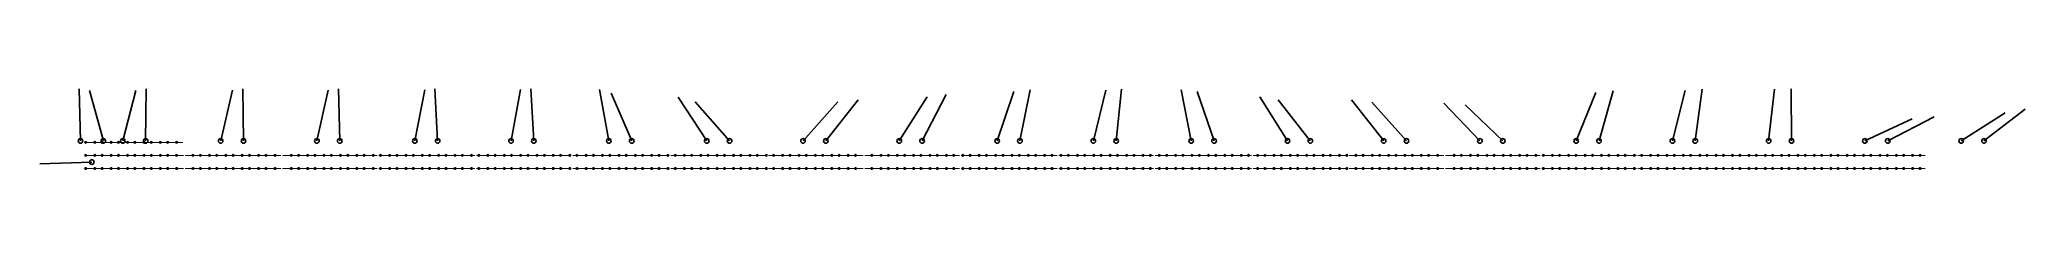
# Model space of a CAD drawing. Header units: millimetres. Extents: x 4893 to 477136, y -248774 to -84814.
# Drawn here: x 97194 to 401513, y -97152 to -84814 of the extents above; entities that cross this region are included whole.
import ezdxf

# ---------------------------------------------------------------- set-up
doc = ezdxf.new("R2010")
doc.units = ezdxf.units.MM
for name, color, linetype in [('GC-BICH NEO', 6, 'Continuous'), ('GC-DAY NEO', 5, 'Continuous'), ('GC-HOP 40x60 GIA CUONG', 1, 'Continuous')]:
    doc.layers.add(name, color=color, linetype=linetype)

msp = doc.modelspace()

# ---------------------------------------------------------------- linework, layer by layer
at = {"layer": 'GC-BICH NEO'}
for centre in [(103449.3944342711, -92813.68539680039), (106949.3944342711, -92813.68539680039), (109929.3944342711, -92813.68539680039), (113429.3944342711, -92813.68539680039), (124929.3944342711, -92813.68539680039), (128429.3944342711, -92813.68539680039), (139679.3944342711, -92813.68539680039), (143179.3944342711, -92813.68539680039), (154679.3944342711, -92813.68539680039), (158179.3944342711, -92813.68539680039), (169429.3944342711, -92813.68539680039), (172929.3944342711, -92813.68539680039), (184429.3944342711, -92813.68539680039), (187929.3944342711, -92813.68539680039), (199429.3944342711, -92813.68539680039), (202929.3944342711, -92813.68539680039), (214179.3944342711, -92813.68539680039), (217679.3944342711, -92813.68539680039), (228929.3944342711, -92813.68539680039), (232429.3944342711, -92813.68539680039), (243929.3944342711, -92813.68539680039), (247429.3944342711, -92813.68539680039), (258679.3944342711, -92813.68539680039), (262179.3944342711, -92813.68539680039), (273679.3944342711, -92813.68539680039), (277179.3944342711, -92813.68539680039), (288429.3944342711, -92813.68539680039), (291929.3944342711, -92813.68539680039), (303179.3944342711, -92813.68539680039), (306679.3944342711, -92813.68539680039), (317929.3944342711, -92813.68539680039), (321429.3944342711, -92813.68539680039), (332679.3944342711, -92813.68539680039), (336179.3944342711, -92813.68539680039), (347429.3944342711, -92813.68539680039), (350929.3944342711, -92813.68539680039), (362179.3944342711, -92813.68539680039), (365679.3944342711, -92813.68539680039), (376929.3944342711, -92813.68539680039), (380429.3944342711, -92813.68539680039), (391679.3944342711, -92813.68539680039), (395179.3944342711, -92813.68539680039), (105189.3944342711, -96053.68539680037)]:
    msp.add_circle(centre, 350, dxfattribs=at)
at = {"layer": 'GC-DAY NEO'}
for p, q in [((103449.3944342711, -92813.68539680039), (103245.350275364, -84816.28794630339)), ((106949.3944342711, -92813.68539680039), (104838.4401544918, -85097.21780931701)), ((109929.3944342711, -92813.68539680039), (111932.900536065, -85068.62482246822)), ((113429.3944342711, -92813.68539680039), (113514.4356956413, -84814.13741057862)), ((124929.3944342711, -92813.68539680039), (126740.7713407015, -85021.45120480831)), ((128429.3944342711, -92813.68539680039), (128304.6753621338, -84814.65763381287)), ((139679.3944342711, -92813.68539680039), (141422.4540022919, -85005.88523655481)), ((143179.3944342711, -92813.68539680039), (142981.0146336376, -84816.14543411808)), ((154679.3944342711, -92813.68539680039), (156220.495934361, -84963.52576998892)), ((158179.3944342711, -92813.68539680039), (157766.0563878264, -84824.37055387668)), ((169429.3944342711, -92813.68539680039), (170906.0577398949, -84951.14983364876)), ((172929.3944342711, -92813.68539680039), (172448.3388020816, -84828.16190245519)), ((184429.3944342711, -92813.68539680039), (182985.0630281202, -84945.14634630275)), ((247429.3944342711, -92813.68539680039), (249005.263015516, -84970.43108403933)), ((258679.3944342711, -92813.68539680039), (260609.8364057596, -85050.09126813064)), ((262179.3944342711, -92813.68539680039), (263003.82524914, -84856.27917168566)), ((273679.3944342711, -92813.68539680039), (272156.4337571984, -84959.98621895492)), ((336179.3944342711, -92813.68539680039), (338334.6869328165, -85109.48431909518)), ((347429.3944342711, -92813.68539680039), (349389.337658357, -85057.48642060338)), ((350929.3944342711, -92813.68539680039), (351968.8224736343, -84881.49847571831)), ((362179.3944342711, -92813.68539680039), (363051.3960572142, -84861.35157775176)), ((365679.3944342711, -92813.68539680039), (365614.815307395, -84813.94605502355)), ((187929.3944342711, -92813.68539680039), (184759.2026465757, -85468.62691989032)), ((199429.3944342711, -92813.68539680039), (195048.5671385563, -86119.7812889482)), ((202929.3944342711, -92813.68539680039), (197632.5293823677, -86818.41887879425)), ((214179.3944342711, -92813.68539680039), (219503.530880371, -86842.62425967319)), ((217679.3944342711, -92813.68539680039), (222625.46643458, -86525.88993513338)), ((228929.3944342711, -92813.68539680039), (233226.9192867309, -86065.99837512475)), ((232429.3944342711, -92813.68539680039), (236109.0438092861, -85710.15243939447)), ((243929.3944342711, -92813.68539680039), (246471.4290122107, -85228.30075233053)), ((277179.3944342711, -92813.68539680039), (274592.0780935326, -85243.62633805137)), ((288429.3944342711, -92813.68539680039), (284188.0973756966, -86030.51510106647)), ((291929.3944342711, -92813.68539680039), (287028.186731022, -86490.85667465304)), ((303179.3944342711, -92813.68539680039), (298251.3688669981, -86511.73617387704)), ((306679.3944342711, -92813.68539680039), (301340.1494996957, -86856.13023309349)), ((317929.3944342711, -92813.68539680039), (312412.0743752921, -87020.65688256119)), ((321429.3944342711, -92813.68539680039), (315642.6182931205, -87289.8079640354)), ((332679.3944342711, -92813.68539680039), (335686.3346745861, -85400.29815538543)), ((395179.3944342711, -92813.68539680039), (401512.525791974, -87925.79759059202)), ((376929.3944342711, -92813.68539680039), (384176.5338366469, -89425.62245722387)), ((380429.3944342711, -92813.68539680039), (387532.6931296615, -89133.58381612829)), ((391679.3944342711, -92813.68539680039), (398415.7230967655, -88498.37820601354)), ((105189.3944342711, -96053.68539680037), (97194.0338774642, -96326.09972582276))]:
    msp.add_line(p, q, dxfattribs=at)
at = {"layer": 'GC-HOP 40x60 GIA CUONG', "const_width": 150}
for points in [[(104150.448914644, -93032.18539679992), (119150.4489146439, -93032.18539679992)], [(104250.448914644, -95032.18539679992), (119250.4489146439, -95032.18539679992)], [(104250.448914644, -97032.18539679992), (119250.4489146439, -97032.18539679992)], [(119450.4489146439, -95032.18539679992), (134179.3944342711, -95032.18539679992)], [(119450.4489146439, -97032.18539679992), (134179.3944342711, -97032.18539679992)], [(134379.3944342711, -95032.18539679992), (148929.3944342711, -95032.18539679992)], [(134379.3944342711, -97032.18539679992), (148929.3944342711, -97032.18539679992)], [(149129.3944342711, -95032.18539679992), (163929.3944342711, -95032.18539679992)], [(149129.3944342711, -97032.18539679992), (163929.3944342711, -97032.18539679992)], [(164129.3944342711, -95032.18539679992), (178679.3944342711, -95032.18539679992)], [(164129.3944342711, -97032.18539679992), (178679.3944342711, -97032.18539679992)], [(178879.3944342711, -95032.18539680018), (193679.3944342711, -95032.18539680018)], [(178879.3944342711, -97032.18539680015), (193679.3944342711, -97032.18539680015)], [(193879.3944342711, -95032.18539680018), (208679.3944342711, -95032.18539680018)], [(193879.3944342711, -97032.18539680015), (208679.3944342711, -97032.18539680015)], [(208879.3944342711, -95032.18539680018), (223429.3944342711, -95032.18539680018)], [(208879.3944342711, -97032.18539680015), (223429.3944342711, -97032.18539680015)], [(223629.3944342711, -95032.18539680018), (238179.3944342711, -95032.18539680018)], [(223629.3944342711, -97032.18539680015), (238179.3944342711, -97032.18539680015)], [(238379.3944342711, -95032.18539680039), (253179.3944342711, -95032.18539680039)], [(238379.3944342711, -97032.18539680037), (253179.3944342711, -97032.18539680037)], [(253379.3944342711, -95032.18539680039), (267929.3944342711, -95032.18539680039)], [(253379.3944342711, -97032.18539680037), (267929.3944342711, -97032.18539680037)], [(268129.3944342711, -95032.18539680039), (282929.3944342711, -95032.18539680039)], [(268129.3944342711, -97032.18539680037), (282929.3944342711, -97032.18539680037)], [(283129.3944342711, -95032.18539680039), (297679.3944342711, -95032.18539680039)], [(283129.3944342711, -97032.18539680037), (297679.3944342711, -97032.18539680037)], [(297879.3944342711, -95032.18539680039), (312429.3944342711, -95032.18539680039)], [(297879.3944342711, -97032.18539680037), (312429.3944342711, -97032.18539680037)], [(312629.3944342711, -95032.18539680065), (327179.3944342711, -95032.18539680065)], [(312629.3944342711, -97032.18539680062), (327179.3944342711, -97032.18539680062)], [(327379.3944342711, -95032.18539680065), (341929.3944342711, -95032.18539680065)], [(327379.3944342711, -97032.18539680062), (341929.3944342711, -97032.18539680062)], [(342129.3944342711, -95032.18539680065), (356679.3944342711, -95032.18539680065)], [(342129.3944342711, -97032.18539680062), (356679.3944342711, -97032.18539680062)], [(356879.3944342711, -95032.18539680065), (371429.3944342711, -95032.18539680065)], [(356879.3944342711, -97032.18539680062), (371429.3944342711, -97032.18539680062)], [(371629.3944342711, -95032.18539680065), (386179.3944342711, -95032.18539680065)], [(371629.3944342711, -97032.18539680062), (386179.3944342711, -97032.18539680062)]]:
    msp.add_lwpolyline(points, dxfattribs=at)
at = {"layer": 'GC-HOP 40x60 GIA CUONG'}
for centre in [(104250.448914644, -93032.18539679992), (105640.448914644, -93032.18539679992), (106759.9701588505, -93032.18539679992), (108149.9701588505, -93032.18539679992), (109269.9701588505, -93032.18539679992), (110659.9701588505, -93032.18539679992), (111779.9701588505, -93032.18539679992), (113169.9701588505, -93032.18539679992), (114289.9701588505, -93032.18539679992), (115679.9701588505, -93032.18539679992), (116799.9701588505, -93032.18539679992), (118189.9701588505, -93032.18539679992), (104250.448914644, -95032.18539679992), (104250.448914644, -97032.18539679992), (105640.448914644, -95032.18539679992), (105640.448914644, -97032.18539679992), (106759.9701588505, -95032.18539679992), (106759.9701588505, -97032.18539679992), (108149.9701588505, -95032.18539679992), (108149.9701588505, -97032.18539679992), (109269.9701588505, -95032.18539679992), (109269.9701588505, -97032.18539679992), (110659.9701588505, -95032.18539679992), (110659.9701588505, -97032.18539679992), (111779.9701588505, -95032.18539679992), (111779.9701588505, -97032.18539679992), (113169.9701588505, -95032.18539679992), (113169.9701588505, -97032.18539679992), (114289.9701588505, -95032.18539679992), (114289.9701588505, -97032.18539679992), (115679.9701588505, -95032.18539679992), (115679.9701588505, -97032.18539679992), (116799.9701588505, -95032.18539679992), (116799.9701588505, -97032.18539679992), (118189.9701588505, -95032.18539679992), (118189.9701588505, -97032.18539679992), (120699.9701588505, -95032.18539679992), (120699.9701588505, -97032.18539679992), (121819.9701588505, -95032.18539679992), (121819.9701588505, -97032.18539679992), (123209.9701588505, -95032.18539679992), (123209.9701588505, -97032.18539679992), (124329.9701588505, -95032.18539679992), (124329.9701588505, -97032.18539679992), (125719.9701588505, -95032.18539679992), (125719.9701588505, -97032.18539679992), (126839.9701588505, -95032.18539679992), (126839.9701588505, -97032.18539679992), (128229.9701588505, -95032.18539679992), (128229.9701588505, -97032.18539679992), (129349.9701588505, -95032.18539679992), (129349.9701588505, -97032.18539679992), (130739.9701588505, -95032.18539679992), (130739.9701588505, -97032.18539679992), (131859.9701588505, -95032.18539679992), (131859.9701588505, -97032.18539679992), (133249.9701588505, -95032.18539679992), (133249.9701588505, -97032.18539679992), (135759.9701588505, -95032.18539679992), (135759.9701588505, -97032.18539679992), (136879.9701588505, -95032.18539679992), (136879.9701588505, -97032.18539679992), (138269.9701588505, -95032.18539679992), (138269.9701588505, -97032.18539679992), (139389.9701588505, -95032.18539679992), (139389.9701588505, -97032.18539679992), (140779.9701588505, -95032.18539679992), (140779.9701588505, -97032.18539679992), (141899.9701588505, -95032.18539679992), (141899.9701588505, -97032.18539679992), (143289.9701588505, -95032.18539679992), (143289.9701588505, -97032.18539679992), (144409.9701588505, -95032.18539679992), (144409.9701588505, -97032.18539679992), (145799.9701588505, -95032.18539679992), (145799.9701588505, -97032.18539679992), (146919.9701588505, -95032.18539679992), (146919.9701588505, -97032.18539679992), (148309.9701588505, -95032.18539679992), (148309.9701588505, -97032.18539679992), (149429.9701588505, -95032.18539679992), (149429.9701588505, -97032.18539679992), (150819.9701588505, -95032.18539679992), (150819.9701588505, -97032.18539679992), (151939.9701588505, -95032.18539679992), (151939.9701588505, -97032.18539679992), (153329.9701588505, -95032.18539679992), (153329.9701588505, -97032.18539679992), (154449.9701588505, -95032.18539679992), (154449.9701588505, -97032.18539679992), (155839.9701588505, -95032.18539679992), (155839.9701588505, -97032.18539679992), (156959.9701588505, -95032.18539679992), (156959.9701588505, -97032.18539679992), (158349.9701588505, -95032.18539679992), (158349.9701588505, -97032.18539679992), (159469.9701588505, -95032.18539679992), (159469.9701588505, -97032.18539679992), (160859.9701588505, -95032.18539679992), (160859.9701588505, -97032.18539679992), (161979.9701588505, -95032.18539679992), (161979.9701588505, -97032.18539679992), (163369.9701588505, -95032.18539679992), (163369.9701588505, -97032.18539679992), (164489.9701588505, -95032.18539679992), (164489.9701588505, -97032.18539679992), (165879.9701588505, -95032.18539679992), (165879.9701588505, -97032.18539679992), (166999.9701588505, -95032.18539679992), (166999.9701588505, -97032.18539679992), (168389.9701588505, -95032.18539679992), (168389.9701588505, -97032.18539679992), (169509.9701588505, -95032.18539679992), (169509.9701588505, -97032.18539679992), (170899.9701588505, -95032.18539679992), (170899.9701588505, -97032.18539679992), (172019.9701588505, -95032.18539679992), (172019.9701588505, -97032.18539679992), (173409.9701588505, -95032.18539679992), (173409.9701588505, -97032.18539679992), (174529.9701588505, -95032.18539679992), (174529.9701588505, -97032.18539679992), (175919.9701588505, -95032.18539679992), (175919.9701588505, -97032.18539679992), (177045.4489146439, -95032.18539679992), (177045.4489146439, -97032.18539679992), (178435.4489146439, -95032.18539679992), (178435.4489146439, -97032.18539679992), (179554.9701588505, -95032.18539680018), (179554.9701588505, -97032.18539680015), (180944.9701588505, -95032.18539680018), (180944.9701588505, -97032.18539680015), (182064.9701588505, -95032.18539680018), (182064.9701588505, -97032.18539680015), (183454.9701588505, -95032.18539680018), (183454.9701588505, -97032.18539680015), (184574.9701588505, -95032.18539680018), (184574.9701588505, -97032.18539680015), (185964.9701588505, -95032.18539680018), (185964.9701588505, -97032.18539680015), (187084.9701588505, -95032.18539680018), (187084.9701588505, -97032.18539680015), (188474.9701588505, -95032.18539680018), (188474.9701588505, -97032.18539680015), (189594.9701588505, -95032.18539680018), (189594.9701588505, -97032.18539680015), (190984.9701588505, -95032.18539680018), (190984.9701588505, -97032.18539680015), (192104.9701588505, -95032.18539680018), (192104.9701588505, -97032.18539680015), (193494.9701588505, -95032.18539680018), (193494.9701588505, -97032.18539680015), (194614.9701588505, -95032.18539680018), (194614.9701588505, -97032.18539680015), (196004.9701588505, -95032.18539680018), (196004.9701588505, -97032.18539680015), (197124.9701588505, -95032.18539680018), (197124.9701588505, -97032.18539680015), (198514.9701588505, -95032.18539680018), (198514.9701588505, -97032.18539680015), (199634.9701588505, -95032.18539680018), (199634.9701588505, -97032.18539680015), (201024.9701588505, -95032.18539680018), (201024.9701588505, -97032.18539680015), (202144.9701588505, -95032.18539680018), (202144.9701588505, -97032.18539680015), (203534.9701588505, -95032.18539680018), (203534.9701588505, -97032.18539680015), (204654.9701588505, -95032.18539680018), (204654.9701588505, -97032.18539680015), (206044.9701588505, -95032.18539680018), (206044.9701588505, -97032.18539680015), (207164.9701588505, -95032.18539680018), (207164.9701588505, -97032.18539680015), (208554.9701588505, -95032.18539680018), (208554.9701588505, -97032.18539680015), (209674.9701588505, -95032.18539680018), (209674.9701588505, -97032.18539680015), (211064.9701588505, -95032.18539680018), (211064.9701588505, -97032.18539680015), (212184.9701588505, -95032.18539680018), (212184.9701588505, -97032.18539680015), (213574.9701588505, -95032.18539680018), (213574.9701588505, -97032.18539680015), (214694.9701588505, -95032.18539680018), (214694.9701588505, -97032.18539680015), (216084.9701588505, -95032.18539680018), (216084.9701588505, -97032.18539680015), (217204.9701588505, -95032.18539680018), (217204.9701588505, -97032.18539680015), (218594.9701588505, -95032.18539680018), (218594.9701588505, -97032.18539680015), (219714.9701588505, -95032.18539680018), (219714.9701588505, -97032.18539680015), (221104.9701588505, -95032.18539680018), (221104.9701588505, -97032.18539680015), (222224.9701588505, -95032.18539680018), (222224.9701588505, -97032.18539680015), (224734.9701588505, -95032.18539680018), (224734.9701588505, -97032.18539680015), (226124.9701588505, -95032.18539680018), (226124.9701588505, -97032.18539680015), (227244.9701588505, -95032.18539680018), (227244.9701588505, -97032.18539680015), (228634.9701588506, -95032.18539680018), (228634.9701588506, -97032.18539680015), (229754.9701588505, -95032.18539680018), (229754.9701588505, -97032.18539680015), (231144.9701588505, -95032.18539680018), (231144.9701588505, -97032.18539680015), (232264.9701588505, -95032.18539680018), (232264.9701588505, -97032.18539680015), (233654.9701588505, -95032.18539680018), (233654.9701588505, -97032.18539680015), (234774.9701588505, -95032.18539680018), (234774.9701588505, -97032.18539680015), (236164.9701588505, -95032.18539680018), (236164.9701588505, -97032.18539680015), (237284.9701588505, -95032.18539680018), (237284.9701588505, -97032.18539680015), (238674.9701588505, -95032.18539680039), (238674.9701588505, -97032.18539680037), (239794.9701588505, -95032.18539680039), (239794.9701588505, -97032.18539680037), (241184.9701588505, -95032.18539680039), (241184.9701588505, -97032.18539680037), (242304.9701588505, -95032.18539680039), (242304.9701588505, -97032.18539680037), (243694.9701588505, -95032.18539680039), (243694.9701588505, -97032.18539680037), (244814.9701588505, -95032.18539680039), (244814.9701588505, -97032.18539680037), (246204.9701588505, -95032.18539680039), (246204.9701588505, -97032.18539680037), (247324.9701588505, -95032.18539680039), (247324.9701588505, -97032.18539680037), (248714.9701588505, -95032.18539680039), (248714.9701588505, -97032.18539680037), (249835.4489146439, -95032.18539680039), (249835.4489146439, -97032.18539680037), (251225.448914644, -95032.18539680039), (251225.448914644, -97032.18539680037), (252344.9701588505, -95032.18539680039), (252344.9701588505, -97032.18539680037), (253734.9701588505, -95032.18539680039), (253734.9701588505, -97032.18539680037), (254854.9701588506, -95032.18539680039), (254854.9701588506, -97032.18539680037), (256244.9701588506, -95032.18539680039), (256244.9701588506, -97032.18539680037), (257364.9701588505, -95032.18539680039), (257364.9701588505, -97032.18539680037), (258754.9701588505, -95032.18539680039), (258754.9701588505, -97032.18539680037), (259874.9701588505, -95032.18539680039), (259874.9701588505, -97032.18539680037), (261264.9701588505, -95032.18539680039), (261264.9701588505, -97032.18539680037), (262384.9701588505, -95032.18539680039), (262384.9701588505, -97032.18539680037), (263774.9701588505, -95032.18539680039), (263774.9701588505, -97032.18539680037), (264894.9701588505, -95032.18539680039), (264894.9701588505, -97032.18539680037), (266284.9701588505, -95032.18539680039), (266284.9701588505, -97032.18539680037), (267404.9701588505, -95032.18539680039), (267404.9701588505, -97032.18539680037), (268794.9701588505, -95032.18539680039), (268794.9701588505, -97032.18539680037), (269914.9701588505, -95032.18539680039), (269914.9701588505, -97032.18539680037), (271304.9701588505, -95032.18539680039), (271304.9701588505, -97032.18539680037), (272424.9701588505, -95032.18539680039), (272424.9701588505, -97032.18539680037), (273814.9701588505, -95032.18539680039), (273814.9701588505, -97032.18539680037), (274934.9701588505, -95032.18539680039), (274934.9701588505, -97032.18539680037), (276324.9701588505, -95032.18539680039), (276324.9701588505, -97032.18539680037), (277444.9701588505, -95032.18539680039), (277444.9701588505, -97032.18539680037), (278834.9701588505, -95032.18539680039), (278834.9701588505, -97032.18539680037), (279954.9701588505, -95032.18539680039), (279954.9701588505, -97032.18539680037), (281344.9701588505, -95032.18539680039), (281344.9701588505, -97032.18539680037), (282464.9701588505, -95032.18539680039), (282464.9701588505, -97032.18539680037), (283854.9701588505, -95032.18539680039), (283854.9701588505, -97032.18539680037), (284974.9701588505, -95032.18539680039), (284974.9701588505, -97032.18539680037), (286364.9701588505, -95032.18539680039), (286364.9701588505, -97032.18539680037), (287484.9701588505, -95032.18539680039), (287484.9701588505, -97032.18539680037), (288874.9701588505, -95032.18539680039), (288874.9701588505, -97032.18539680037), (289994.9701588505, -95032.18539680039), (289994.9701588505, -97032.18539680037), (291384.9701588505, -95032.18539680039), (291384.9701588505, -97032.18539680037), (292504.9701588505, -95032.18539680039), (292504.9701588505, -97032.18539680037), (293894.9701588505, -95032.18539680039), (293894.9701588505, -97032.18539680037), (295014.9701588505, -95032.18539680039), (295014.9701588505, -97032.18539680037), (296404.9701588505, -95032.18539680039), (296404.9701588505, -97032.18539680037), (297524.9701588505, -95032.18539680039), (297524.9701588505, -97032.18539680037), (298914.9701588505, -95032.18539680039), (298914.9701588505, -97032.18539680037), (300034.9701588505, -95032.18539680039), (300034.9701588505, -97032.18539680037), (301424.9701588505, -95032.18539680039), (301424.9701588505, -97032.18539680037), (302544.9701588505, -95032.18539680039), (302544.9701588505, -97032.18539680037), (303934.9701588505, -95032.18539680039), (303934.9701588505, -97032.18539680037), (305054.9701588505, -95032.18539680039), (305054.9701588505, -97032.18539680037), (306444.9701588505, -95032.18539680039), (306444.9701588505, -97032.18539680037), (307564.9701588505, -95032.18539680039), (307564.9701588505, -97032.18539680037), (308954.9701588505, -95032.18539680039), (308954.9701588505, -97032.18539680037), (310074.9701588505, -95032.18539680039), (310074.9701588505, -97032.18539680037), (311464.9701588505, -95032.18539680039), (311464.9701588505, -97032.18539680037), (313974.9701588505, -95032.18539680065), (313974.9701588505, -97032.18539680062), (315094.9701588505, -95032.18539680065), (315094.9701588505, -97032.18539680062), (316484.9701588505, -95032.18539680065), (316484.9701588505, -97032.18539680062), (317604.9701588505, -95032.18539680065), (317604.9701588505, -97032.18539680062), (318994.9701588505, -95032.18539680065), (318994.9701588505, -97032.18539680062), (320114.9701588505, -95032.18539680065), (320114.9701588505, -97032.18539680062), (321504.9701588505, -95032.18539680065), (321504.9701588505, -97032.18539680062), (322625.4489146441, -95032.18539680065), (322625.4489146441, -97032.18539680062), (324015.4489146438, -95032.18539680065), (324015.4489146438, -97032.18539680062), (325134.9701588505, -95032.18539680065), (325134.9701588505, -97032.18539680062), (326524.9701588505, -95032.18539680065), (326524.9701588505, -97032.18539680062), (327644.9701588505, -95032.18539680065), (327644.9701588505, -97032.18539680062), (329034.9701588505, -95032.18539680065), (329034.9701588505, -97032.18539680062), (330154.9701588505, -95032.18539680065), (330154.9701588505, -97032.18539680062), (331544.9701588505, -95032.18539680065), (331544.9701588505, -97032.18539680062), (332664.9701588505, -95032.18539680065), (332664.9701588505, -97032.18539680062), (334054.9701588505, -95032.18539680065), (334054.9701588505, -97032.18539680062), (335174.9701588505, -95032.18539680065), (335174.9701588505, -97032.18539680062), (336564.9701588505, -95032.18539680065), (336564.9701588505, -97032.18539680062), (337684.9701588505, -95032.18539680065), (337684.9701588505, -97032.18539680062), (339074.9701588505, -95032.18539680065), (339074.9701588505, -97032.18539680062), (340194.9701588505, -95032.18539680065), (340194.9701588505, -97032.18539680062), (341584.9701588505, -95032.18539680065), (341584.9701588505, -97032.18539680062), (342704.9701588505, -95032.18539680065), (342704.9701588505, -97032.18539680062), (344094.9701588505, -95032.18539680065), (344094.9701588505, -97032.18539680062), (345214.9701588505, -95032.18539680065), (345214.9701588505, -97032.18539680062), (346604.9701588505, -95032.18539680065), (346604.9701588505, -97032.18539680062), (347724.9701588505, -95032.18539680065), (347724.9701588505, -97032.18539680062), (349114.9701588505, -95032.18539680065), (349114.9701588505, -97032.18539680062), (350234.9701588505, -95032.18539680065), (350234.9701588505, -97032.18539680062), (351624.9701588505, -95032.18539680065), (351624.9701588505, -97032.18539680062), (352744.9701588505, -95032.18539680065), (352744.9701588505, -97032.18539680062), (354134.9701588505, -95032.18539680065), (354134.9701588505, -97032.18539680062), (355254.9701588505, -95032.18539680065), (355254.9701588505, -97032.18539680062), (356644.9701588505, -95032.18539680065), (356644.9701588505, -97032.18539680062), (357764.9701588505, -95032.18539680065), (357764.9701588505, -97032.18539680062), (359154.9701588505, -95032.18539680065), (359154.9701588505, -97032.18539680062), (360274.9701588505, -95032.18539680065), (360274.9701588505, -97032.18539680062), (361664.9701588504, -95032.18539680065), (361664.9701588504, -97032.18539680062), (362784.9701588509, -95032.18539680065), (362784.9701588509, -97032.18539680062), (364174.9701588508, -95032.18539680065), (364174.9701588508, -97032.18539680062), (365294.9701588508, -95032.18539680065), (365294.9701588508, -97032.18539680062), (366684.9701588509, -95032.18539680065), (366684.9701588509, -97032.18539680062), (367804.9701588509, -95032.18539680065), (367804.9701588509, -97032.18539680062), (369194.9701588508, -95032.18539680065), (369194.9701588508, -97032.18539680062), (370314.9701588509, -95032.18539680065), (370314.9701588509, -97032.18539680062), (371704.9701588509, -95032.18539680065), (371704.9701588509, -97032.18539680062), (372824.9701588509, -95032.18539680065), (372824.9701588509, -97032.18539680062), (374214.9701588509, -95032.18539680065), (374214.9701588509, -97032.18539680062), (375334.9701588508, -95032.18539680065), (375334.9701588508, -97032.18539680062), (376724.9701588508, -95032.18539680065), (376724.9701588508, -97032.18539680062), (377844.9701588508, -95032.18539680065), (377844.9701588508, -97032.18539680062), (379234.9701588508, -95032.18539680065), (379234.9701588508, -97032.18539680062), (380354.9701588509, -95032.18539680065), (380354.9701588509, -97032.18539680062), (381744.9701588509, -95032.18539680065), (381744.9701588509, -97032.18539680062), (382864.9701588508, -95032.18539680065), (382864.9701588508, -97032.18539680062), (384254.9701588508, -95032.18539680065), (384254.9701588508, -97032.18539680062), (385374.9701588508, -95032.18539680065), (385374.9701588508, -97032.18539680062)]:
    msp.add_circle(centre, 120, dxfattribs=at)

doc.saveas('drawing.dxf')
